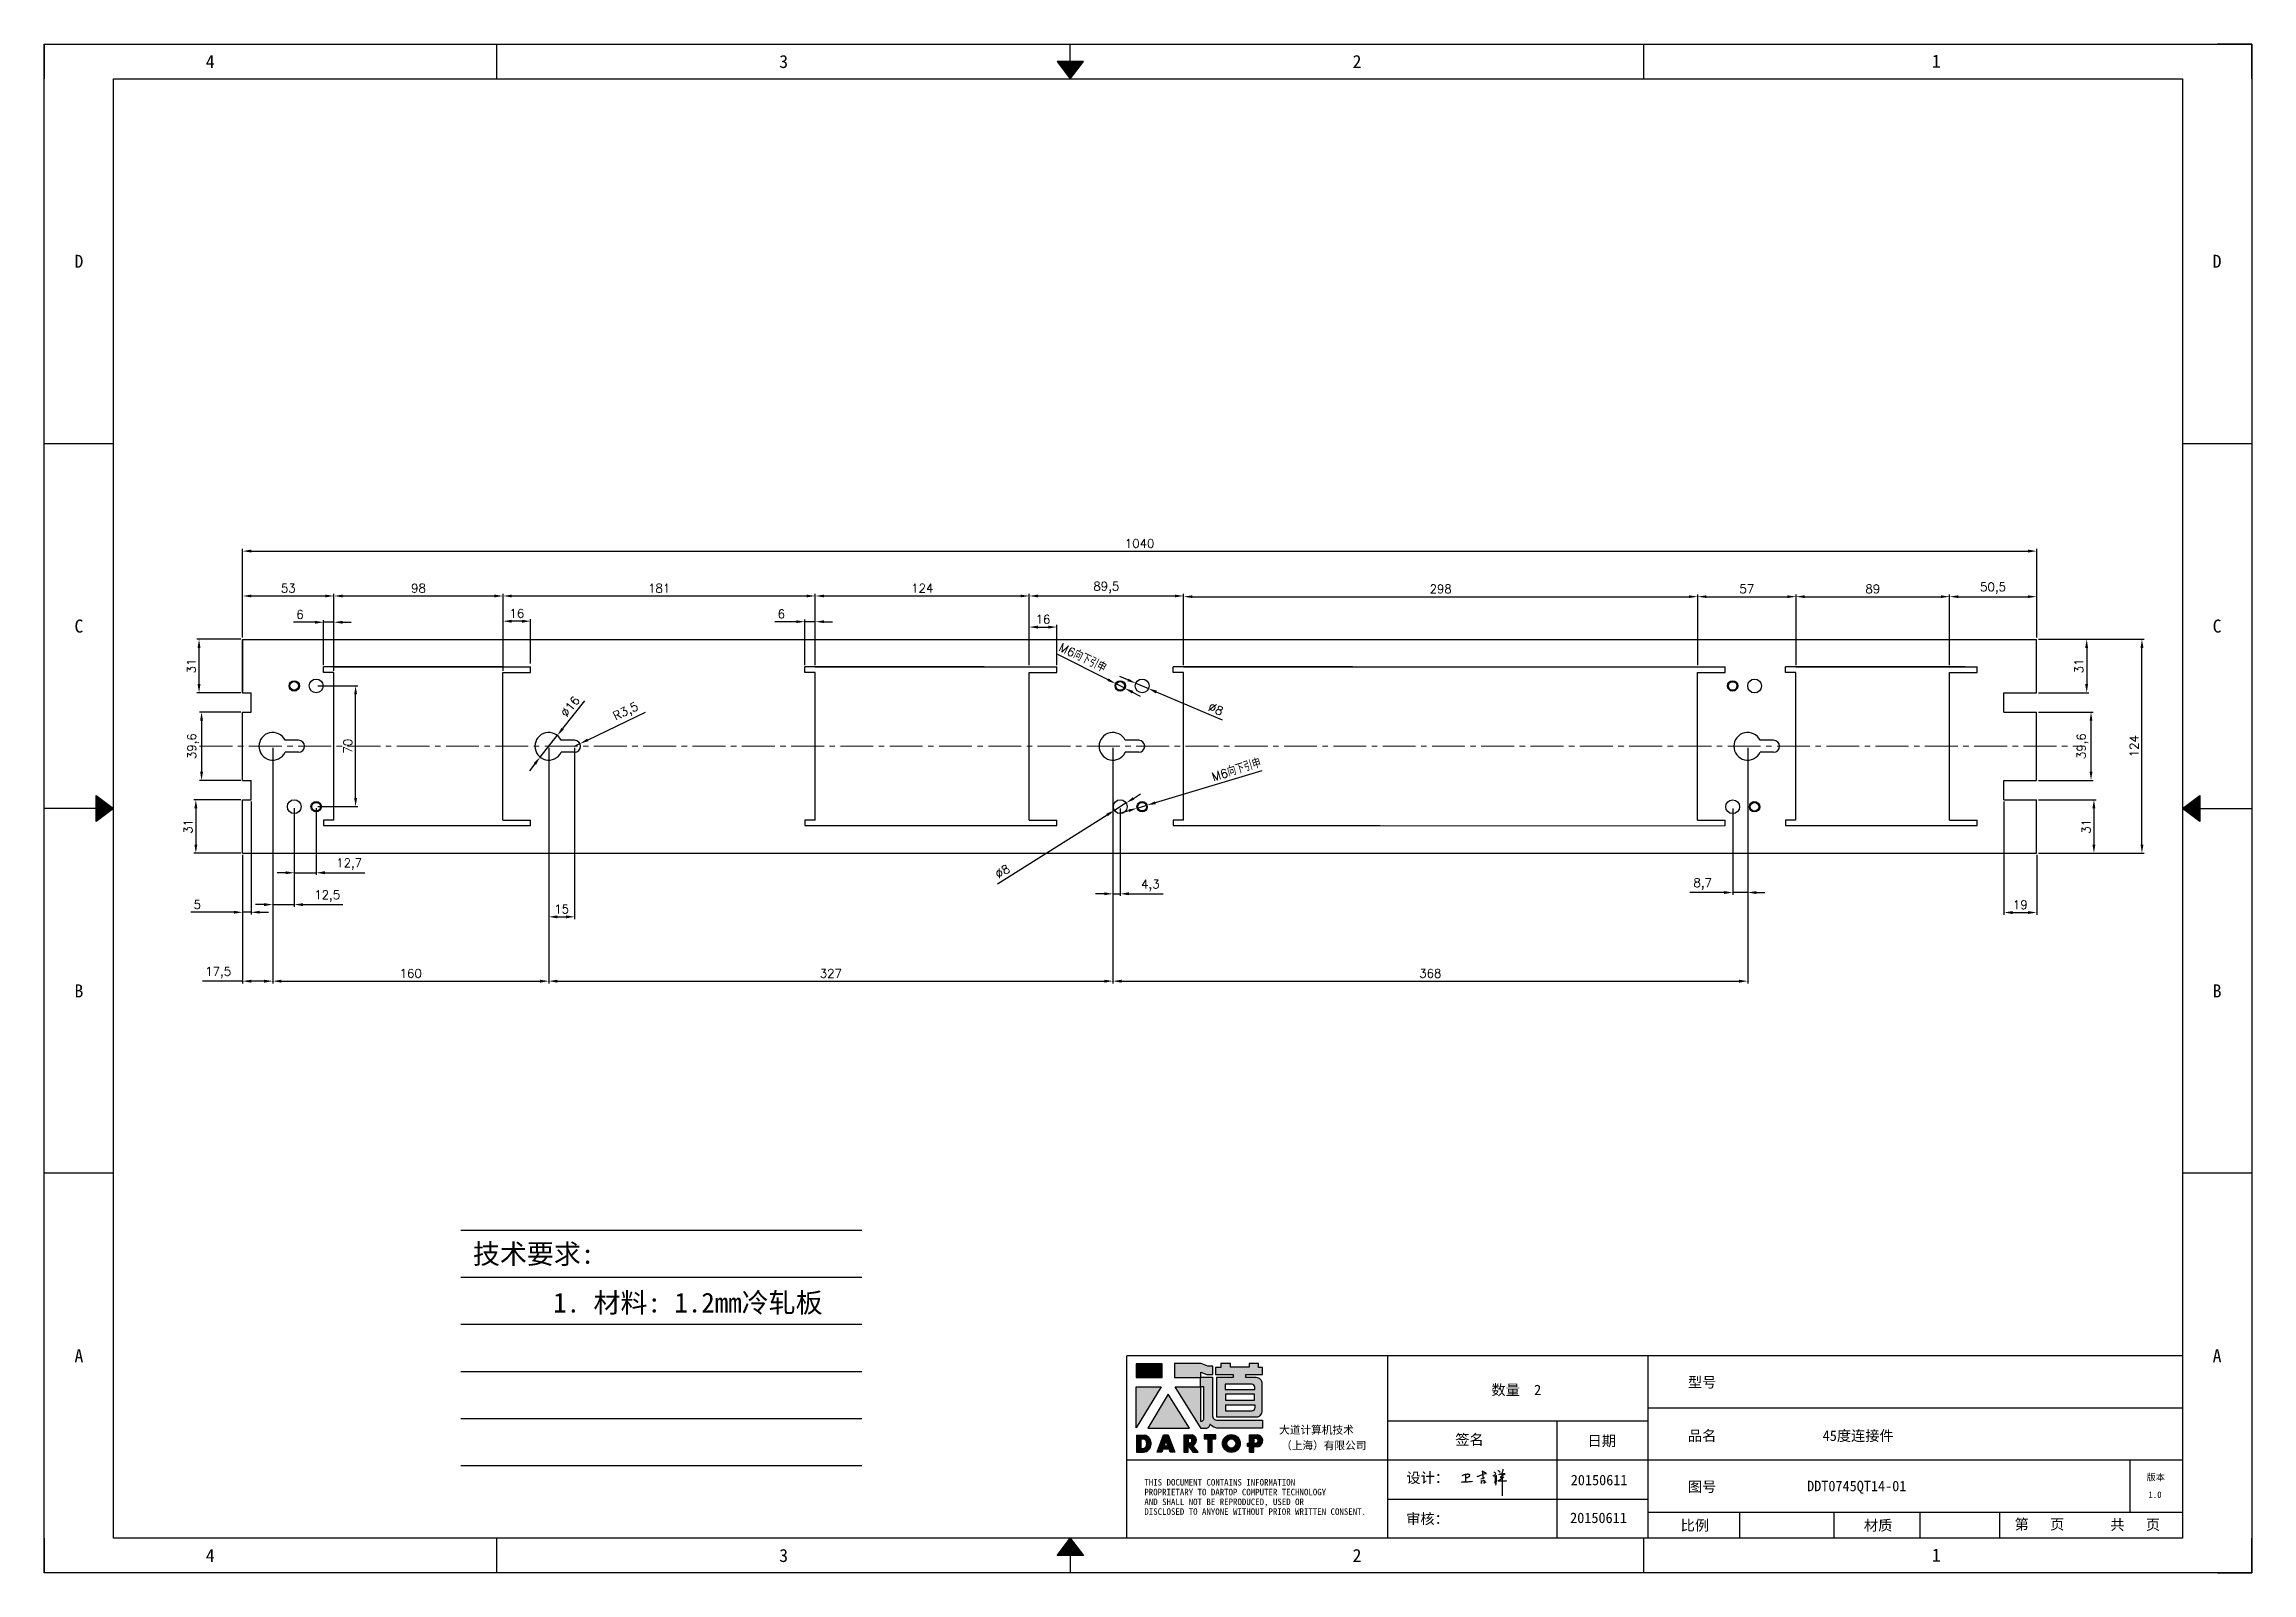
# Model space of a CAD drawing. Header units: millimetres. Extents: x -32103 to 8419, y 14505 to 33139.
# Drawn here: x -606 to 673, y 14537 to 15423 of the extents above; entities that cross this region are included whole.
import ezdxf
from ezdxf.enums import TextEntityAlignment as Align

# ---------------------------------------------------------------- set-up
doc = ezdxf.new("R2010")
doc.units = ezdxf.units.MM
doc.linetypes.add('CENTER2', pattern=[28.575, 19.05, -3.175, 3.175, -3.175])
doc.linetypes.add('DOT', pattern=[0.25, 0, -0.25])
doc.layers.add('4', color=7, linetype='Continuous')
doc.layers.add('print', color=30, linetype='Continuous')
doc.layers.add('cen', color=1, linetype='CENTER2', lineweight=9)
doc.layers.add('dim', color=2, linetype='Continuous', lineweight=9)
doc.styles.add('Dartop', font='SIMFANG.TTF')
doc.styles.add('HZ', font='SimSun.ttf')
doc.styles.add('hzHT', font='SIMHEI.TTF')
doc.styles.get("Standard").update_dxf_attribs({"font": 'txt', "bigfont": 'gbcbig.shx'})
doc.dimstyles.new('small', dxfattribs={"dimtxt": 5, "dimasz": 5, "dimexe": 1.25, "dimexo": 1, "dimgap": 2, "dimtad": 1, "dimtxsty": 'Standard', "dimcen": 2.5, "dimadec": 0, "dimazin": 0, "dimtfac": 1, "dimtmove": 0, "dimatfit": 3, "dimfxl": 1, "dimarcsym": 0})

msp = doc.modelspace()

# ---------------------------------------------------------------- texts
at = {"color": 0}
for s, height, style, p in [('4', 7.554, 'Dartop', (-510.036, 15413.182)), ('3', 7.554, 'Dartop', (-177.66, 15413.182)), ('2', 7.554, 'Dartop', (154.716, 15413.182)), ('1', 7.554, 'Dartop', (490.536, 15413.422)), ('D', 7.554, 'Dartop', (-586.161, 15297.354)), ('D', 7.554, 'Dartop', (653.281, 15297.354)), ('C', 7.554, 'Dartop', (-586.161, 15085.842)), ('C', 7.554, 'Dartop', (653.281, 15085.842)), ('B', 7.554, 'Dartop', (-586.161, 14874.33)), ('B', 7.554, 'Dartop', (653.281, 14874.33)), ('A', 7.554, 'Dartop', (-586.161, 14662.817)), ('A', 7.554, 'Dartop', (653.281, 14662.817)), ('数量  2', 6.0432, 'hzHT', (247.07, 14643.008)), ('型号', 6.0432, 'hzHT', (354.776, 14647.446)), ('签名', 6.0432, 'hzHT', (219.924, 14614.208)), ('日期', 6.0432, 'hzHT', (296.605, 14613.465)), ('品名', 6.0432, 'hzHT', (354.776, 14616.422)), ('45度连接件', 6.0432, 'hzHT', (445.238, 14616.422)), ('20150611', 6.0432, 'hzHT', (295.054, 14590.745)), ('图号', 6.0432, 'hzHT', (354.776, 14586.884)), ('DDT0745QT14-01', 6.04321, 'hzHT', (444.393, 14587.278)), ('版本', 3.777, 'hzHT', (617.738, 14592.358)), ('1.0', 3.777, 'Dartop', (617.284, 14582.264)), ('20150611', 6.0432, 'hzHT', (294.694, 14568.817)), ('比例', 6.0432, 'hzHT', (350.562, 14564.458)), ('材质', 6.0432, 'hzHT', (456.812, 14564.458)), ('第   页', 6.0432, 'hzHT', (550.296, 14565.085)), ('共   页', 6.0432, 'hzHT', (605.808, 14564.865)), ('4', 7.554, 'Dartop', (-510.036, 14546.989)), ('3', 7.554, 'Dartop', (-177.66, 14546.989)), ('2', 7.554, 'Dartop', (154.716, 14546.989)), ('1', 7.554, 'Dartop', (490.536, 14547.229))]:
    msp.add_text(s, height=height, dxfattribs=dict(at, style=style)).set_placement(p, align=Align.MIDDLE_CENTER)
at = {"style": 'HZ'}
for s, p in [('技术要求:', (-322.582, 14721.839)), ('     1. 材料: 1.2mm冷轧板', (-252.648, 14693.596))]:
    msp.add_text(s, height=11.466, dxfattribs=at).set_placement(p, align=Align.MIDDLE_CENTER)
at = {"color": 0, "style": 'hzHT'}
for s, height, p in [('THIS DOCUMENT CONTAINS INFORMATION', 3.777, (31.459, 14587.542)), ('设计：', 6.0432, (183.315, 14589.03)), ('AND SHALL NOT BE REPRODUCED, USED OR', 3.777, (31.459, 14576.211)), ('PROPRIETARY TO DARTOP COMPUTER TECHNOLOGY', 3.777, (31.459, 14581.877)), ('DISCLOSED TO ANYONE WITHOUT PRIOR WRITTEN CONSENT.', 3.777, (31.459, 14570.546)), ('审核：', 6.0432, (183.225, 14565.233))]:
    msp.add_text(s, height=height, dxfattribs=at).set_placement(p)
at = {"layer": '4', "color": 0, "style": 'hzHT'}
for s, p in [('大道计算机技术', (109.578, 14617.542)), ('（上海）有限公司', (110.719, 14608.509))]:
    msp.add_text(s, height=4.5324, dxfattribs=at).set_placement(p)

# ---------------------------------------------------------------- blocks, each defined once
blk = doc.blocks.new('*U5')
at = {"color": 254, "linetype": 'Continuous', "extrusion": (0, 0, -1)}
for points in [[(-17, 0.333), (-16.812, 0.25), (-17, 0.5)], [(-17, 0.333), (-17.188, 0.25), (-16.812, 0.25)], [(-17, 0.333), (-17, 0.5), (-17.188, 0.25)]]:
    blk.add_solid(points, dxfattribs=at)
blk = doc.blocks.new('*U4')
at = {"color": 254, "linetype": 'Continuous', "extrusion": (0, 0, -1)}
for points in [[(-33.167, 11), (-33, 11), (-33.25, 11.188)], [(-33.167, 11), (-33.25, 11.188), (-33.25, 10.812)], [(-33.167, 11), (-33.25, 10.812), (-33, 11)]]:
    blk.add_solid(points, dxfattribs=at)
blk = doc.blocks.new('*U6')
at = {"color": 254, "linetype": 'Continuous'}
for points in [[(17, 21.667), (17.188, 21.75), (16.812, 21.75)], [(17, 21.667), (16.812, 21.75), (17, 21.5)], [(17, 21.667), (17, 21.5), (17.188, 21.75)]]:
    blk.add_solid(points, dxfattribs=at)
blk = doc.blocks.new('*U3')
at = {"color": 254, "linetype": 'Continuous', "extrusion": (0, 0, -1)}
for points in [[(-0.833, 11), (-0.75, 10.812), (-0.75, 11.188)], [(-0.833, 11), (-0.75, 11.188), (-1, 11)], [(-0.833, 11), (-1, 11), (-0.75, 10.812)]]:
    blk.add_solid(points, dxfattribs=at)
blk = doc.blocks.new('dadao')
for p, q in [((48, 19.2), (44.9, 10.4)), ((44.9, 10.4), (51.2, 10.4)), ((51.2, 10.4), (48, 19.2))]:
    blk.add_line(p, q)
for points in [[(41.8, 121.6), (41.8, 143.7), (-0.4, 143.7), (-0.4, 121.6), (41.8, 121.6)], [(104.8, 122), (104.8, 130.3), (114.1, 126.3), (124.2, 126.3), (124.2, 139.6), (115.9, 139.6), (105.1, 143.9), (61.5, 143.9)], [(61.7, 144), (61.7, 121.3), (103.9, 121.3)], [(113.4, 38.7), (105.1, 38.7), (63, 106.5), (103.9, 106.5), (103.9, 120.9), (103.9, 121.3)], [(109.7, 53.6), (109.7, 106.2), (104.3, 106.2), (104.3, 50.4), (106.6, 50.4)], [(144.6, 94.4), (144.6, 84.8), (192, 84.8), (192, 94.1), (144.9, 94.1)], [(120.2, 45), (119.5, 45), (119.5, 44.6)], [(0, 28), (0, 0), (11.8, 0)], [(0.1, 28), (14, 28)], [(7.1, 21.8), (7.1, 6.1), (12, 6.1)], [(7.1, 21.8), (11.4, 21.8)], [(76.8, 28.2), (76.8, 0), (84.1, 0), (84.1, 11.1), (91.6, -0.1), (100.3, -0.1), (91.7, 11.1)], [(76.8, 28.2), (90.6, 28.2)], [(84, 22.7), (84, 15.3), (87.2, 15.3)], [(84, 22.7), (87.3, 22.7)], [(183.7, 0), (183.7, 9.6), (180.6, 9.6), (180.6, 14.9), (183.8, 14.9), (183.8, 28.1), (196.1, 28.1), (196.5, 28.1)], [(183.7, 0), (190.9, 0), (190.9, 9.6), (198.8, 9.6)], [(194.9, 22.3), (190.8, 22.3), (190.8, 15), (194.4, 15)]]:
    blk.add_lwpolyline(points)
blk.add_lwpolyline([(137.1, 144.2), (137.1, 137.9), (128.3, 137.9), (128.3, 126.5), (157.3, 126.5), (157.3, 121.5), (130.3, 121.5), (130.3, 57.5), (194.4, 57.5, 0.414214), (204.4, 67.5), (204.4, 111.3, 0.414214), (194.4, 121.3), (177.5, 121.3), (177.5, 126.3), (204.7, 126.3), (204.7, 137.7), (198.2, 137.7), (198.2, 143.9), (183.3, 143.9), (183.3, 138), (153, 138), (153, 144.2), (137.1, 144.2)], format="xyb", close=True)
for points in [[(104.8, 122), (123.4, 122), (123.4, 60, 0.414214), (131.4, 52), (204.8, 52), (204.8, 39.1), (131.7, 39.1)], [(144.3, 110.8), (144.3, 101.8), (192.3, 101.8), (192.3, 105.5, 0.414214), (187.3, 110.5), (144.3, 110.5)], [(144.6, 77), (144.6, 67.5), (187.6, 67.5, 0.414214), (192.6, 72.5), (192.6, 76.4), (144.6, 76.4)]]:
    blk.add_lwpolyline(points, format="xyb")
for points in [[(-0.3, 106.2), (40.4, 106.2), (-0.3, 39.7), (-0.3, 106.2)], [(51.7, 94.1), (18.4, 39.3), (86.2, 39.3)], [(43.8, 28.2), (51.8, 28.2), (62.6, -0.1), (55, -0.1), (53.2, 5), (42.9, 5), (41.1, 0), (33.6, 0)], [(110, 28.1), (110, 21.9), (116, 21.9), (116, -0.1), (123.2, -0.1), (123.2, 22), (129.2, 22), (129.2, 28.1), (110, 28.1)]]:
    blk.add_lwpolyline(points, close=True)
for radius in [14.5, 7.44]:
    blk.add_circle((154.2, 14.2), radius)
for centre, radius, start, end in [((99.2, 60.7), 12.6, 305.6399, 325.969), ((111.6, 46.7), 8.19, 282.9811, 347.6627), ((136, 61.7), 22.9, 226.7358, 259.3209), ((8.5, 13.9), 8.49, 294.2143, 69.7177), ((9.6, 14.2), 14.4, 278.6604, 72.3203), ((86.4, 19), 3.8, 282.527, 76.7196), ((88.6, 19.4), 8.95, 290.6073, 77.2124), ((193.7, 18.7), 3.8, 280.9891, 72.5513), ((195.7, 18.6), 9.51, 288.8959, 85.2442)]:
    blk.add_arc(centre, radius, start, end)
blk = doc.blocks.new('h')
for p, q in [((20768.1, -2360.9), (20773, -2359.1)), ((20769.5, -2366.9), (20769.8, -2370.6)), ((20769.8, -2370.6), (20770.9, -2378)), ((20770.9, -2378), (20771.5, -2370.6)), ((20772.4, -2369.3), (20774.9, -2367.8)), ((20773, -2359.1), (20784.1, -2355.2)), ((20773.3, -2331.8), (20775.3, -2338.7)), ((20789.1, -2340.9), (20773.5, -2331.9)), ((20775.3, -2338.7), (20775.6, -2351.2)), ((20775.6, -2351.2), (20775.5, -2357.3)), ((20782.2, -2369.2), (20780, -2377.1)), ((20780, -2377.1), (20788.3, -2371.3)), ((20780.1, -2366.4), (20780.8, -2366.4)), ((20781.9, -2367.4), (20782.2, -2369.2)), ((20845.7, -2343.5), (20848.4, -2353)), ((20848.9, -2370.3), (20847.9, -2424)), ((20848.4, -2353), (20848.9, -2370.3))]:
    blk.add_line(p, q)
for points in [[(20696.6, -2372.4, 0.002073), (20710.6, -2371.9, 0.016137), (20719.6, -2371.3, 0.008314), (20736.9, -2369.3)], [(20699.1, -2348.2, -0.029745), (20704.6, -2345.4, -0.046842), (20708.4, -2344.2, -0.00919), (20714.3, -2343, -0.018517), (20717.2, -2342.5, -0.037841), (20720.3, -2342.4, -0.039541), (20723.2, -2342.8, -0.149785), (20726, -2344.3, -0.204935), (20726.9, -2346.6, -0.074872), (20726.5, -2348.3, -0.061615), (20725.6, -2350.3, -0.034204), (20723.8, -2352.6, -0.045776), (20722.3, -2354.1, -0.054985), (20720.4, -2355.3, -0.036348), (20717.3, -2356.5, -0.067752), (20715.7, -2356.8, -0.043553), (20713.2, -2356.7)], [(20755, -2351.9, -0.024077), (20759.9, -2350.1, -0.013147), (20768.7, -2346.5, -0.00522), (20775.4, -2344.1, -0.018517), (20777.3, -2343.4, -0.008274), (20786.3, -2341, -0.039541), (20788.3, -2340.8, -0.079216), (20789.4, -2341, -0.204935)], [(20813.5, -2350.1, 0.007348), (20815.9, -2348.7, 0.008421), (20818, -2347.3, 0.009459), (20819.7, -2346.2, -0.016325), (20820.7, -2345.5, -0.173771), (20821.8, -2345.3, -0.085159), (20823.9, -2346, -0.125883), (20826, -2347.9, -0.160659), (20826.6, -2350.1, -0.010447), (20826.5, -2352.3, -0.008247), (20826.2, -2355.1, -0.002698), (20825.3, -2374, 0.001562), (20823.9, -2383.7, 0.016137)], [(20816.8, -2335, -0.053561), (20819.6, -2336.1, -0.075272), (20821.3, -2337.3, -0.005295), (20822.5, -2338.5, -0.009337), (20823.1, -2339.1, -0.026146), (20823.7, -2339.8, -0.016644), (20824.5, -2340.9)], [(20832.1, -2329.2, -0.053561), (20834.9, -2330.3, -0.075272), (20836.7, -2331.5, -0.005295), (20837.8, -2332.6, -0.009337), (20838.5, -2333.3, -0.026146), (20839, -2334, -0.016644), (20839.8, -2335.1)], [(20836, -2343.7, -0.02797), (20842.1, -2342.6, -0.048868), (20845.6, -2342.2, -0.00919), (20851.1, -2341.4, -0.018517), (20853.9, -2341.1, -0.037841), (20856.7, -2341.2, -0.039541), (20859.4, -2341.6, -0.018282), (20840.6, -2354.7, -0.000937)], [(20847.6, -2340.2, 0.021784), (20849.6, -2335.9, 0.028296), (20850.8, -2332.4, 0.008136), (20851.9, -2328.2, 0.028913), (20852.2, -2327, 0.08193), (20852.1, -2325.9, 0.075058), (20851.7, -2324.7, 0.275043)]]:
    blk.add_lwpolyline(points, format="xyb")
for points in [[(20711.3, -2343.5), (20711.3, -2343.5), (20711.5, -2355.8), (20710.7, -2368), (20710.6, -2371.9)], [(20821.5, -2350.6), (20822.4, -2359.2), (20822.2, -2364.9), (20821.7, -2369), (20821.3, -2376.3), (20823.6, -2368.5), (20827.2, -2366.3), (20829.5, -2366.3)], [(20840.6, -2354.7), (20850, -2354.7), (20855, -2354.3), (20845.9, -2361.1), (20840.5, -2364), (20833, -2367.5), (20863.2, -2367.4), (20865.9, -2367.3)]]:
    blk.add_lwpolyline(points)
for centre, radius, start, end in [((20773.7, -2371.2), 2.3, 121.9907, 163.60158), ((20787.5, -2406), 40.3, 100.61827, 108.24823), ((20780.8, -2367.6), 1.15, 9.4675, 90)]:
    blk.add_arc(centre, radius, start, end)
blk = doc.blocks.new('*D12')
at = {"layer": 'Defpoints', "color": 0}
for p in [(548.7, 15129.3), (-491.3, 15078.2), (548.7, 15078.2)]:
    blk.add_point(p, dxfattribs=at)
at = {"layer": 'dim', "color": 0, "lineweight": -2}
for p, q in [((-491.3, 15079.2), (-491.3, 15130.6)), ((-486.3, 15129.3), (543.7, 15129.3)), ((548.7, 15079.2), (548.7, 15130.6))]:
    blk.add_line(p, q, dxfattribs=at)
at = {"layer": 'dim', "color": 0}
for points in [[(-486.3, 15130.2), (-486.3, 15128.5), (-491.3, 15129.3)], [(543.7, 15130.2), (543.7, 15128.5), (548.7, 15129.3)]]:
    blk.add_solid(points, dxfattribs=at)
at = {"layer": 'dim', "color": 0, "insert": (28.7, 15133.8), "char_height": 5, "attachment_point": 5}
blk.add_mtext('1040', dxfattribs=at)
blk = doc.blocks.new('*D13')
at = {"layer": 'Defpoints', "color": 0}
for p in [(548.7, 15078.2), (609.7, 15078.2), (548.7, 14954.2)]:
    blk.add_point(p, dxfattribs=at)
at = {"layer": 'dim', "color": 0, "lineweight": -2}
for p, q in [((549.7, 15078.2), (611, 15078.2)), ((609.7, 14959.2), (609.7, 15073.2)), ((549.7, 14954.2), (611, 14954.2))]:
    blk.add_line(p, q, dxfattribs=at)
at = {"layer": 'dim', "color": 0}
for points in [[(608.9, 15073.2), (610.6, 15073.2), (609.7, 15078.2)], [(608.9, 14959.2), (610.6, 14959.2), (609.7, 14954.2)]]:
    blk.add_solid(points, dxfattribs=at)
at = {"layer": 'dim', "color": 0, "insert": (605.2, 15016.2), "char_height": 5, "attachment_point": 5, "rotation": 90}
blk.add_mtext('124', dxfattribs=at)
blk = doc.blocks.new('*D14')
at = {"layer": 'Defpoints', "color": 0}
for p in [(548.7, 15078.2), (548.7, 15047.2), (577.7, 15047.2)]:
    blk.add_point(p, dxfattribs=at)
at = {"layer": 'dim', "color": 0, "lineweight": -2}
for p, q in [((549.7, 15078.2), (578.9, 15078.2)), ((577.7, 15073.2), (577.7, 15052.2)), ((549.7, 15047.2), (578.9, 15047.2))]:
    blk.add_line(p, q, dxfattribs=at)
at = {"layer": 'dim', "color": 0}
for points in [[(576.8, 15073.2), (578.5, 15073.2), (577.7, 15078.2)], [(576.8, 15052.2), (578.5, 15052.2), (577.7, 15047.2)]]:
    blk.add_solid(points, dxfattribs=at)
at = {"layer": 'dim', "color": 0, "insert": (573.2, 15062.7), "char_height": 5, "attachment_point": 5, "rotation": 90}
blk.add_mtext('31', dxfattribs=at)
blk = doc.blocks.new('*D15')
at = {"layer": 'Defpoints', "color": 0}
for p in [(548.7, 14985.2), (548.7, 14954.2), (581.9, 14954.2)]:
    blk.add_point(p, dxfattribs=at)
at = {"layer": 'dim', "color": 0, "lineweight": -2}
for p, q in [((549.7, 14985.2), (583.1, 14985.2)), ((581.9, 14980.2), (581.9, 14959.2)), ((549.7, 14954.2), (583.1, 14954.2))]:
    blk.add_line(p, q, dxfattribs=at)
at = {"layer": 'dim', "color": 0}
for points in [[(581, 14980.2), (582.7, 14980.2), (581.9, 14985.2)], [(581, 14959.2), (582.7, 14959.2), (581.9, 14954.2)]]:
    blk.add_solid(points, dxfattribs=at)
at = {"layer": 'dim', "color": 0, "insert": (577.4, 14969.7), "char_height": 5, "attachment_point": 5, "rotation": 90}
blk.add_mtext('31', dxfattribs=at)
blk = doc.blocks.new('*D16')
at = {"layer": 'Defpoints', "color": 0}
for p in [(548.7, 15036), (580.2, 15036), (548.7, 14996.4)]:
    blk.add_point(p, dxfattribs=at)
at = {"layer": 'dim', "color": 0, "lineweight": -2}
for p, q in [((549.7, 15036), (581.5, 15036)), ((580.2, 15001.4), (580.2, 15031)), ((549.7, 14996.4), (581.5, 14996.4))]:
    blk.add_line(p, q, dxfattribs=at)
at = {"layer": 'dim', "color": 0}
for points in [[(579.4, 15031), (581, 15031), (580.2, 15036)], [(579.4, 15001.4), (581, 15001.4), (580.2, 14996.4)]]:
    blk.add_solid(points, dxfattribs=at)
at = {"layer": 'dim', "color": 0, "insert": (575.3, 15016.2), "char_height": 5, "attachment_point": 5, "rotation": 90}
blk.add_mtext('39,6', dxfattribs=at)
blk = doc.blocks.new('*D17')
at = {"layer": 'Defpoints', "color": 0}
for p in [(-516.5, 15078.2), (-491.3, 15078.2), (-491.3, 15047.2)]:
    blk.add_point(p, dxfattribs=at)
at = {"layer": 'dim', "color": 0, "lineweight": -2}
for p, q in [((-492.3, 15078.2), (-517.8, 15078.2)), ((-516.5, 15052.2), (-516.5, 15073.2)), ((-492.3, 15047.2), (-517.8, 15047.2))]:
    blk.add_line(p, q, dxfattribs=at)
at = {"layer": 'dim', "color": 0}
for points in [[(-517.4, 15073.2), (-515.7, 15073.2), (-516.5, 15078.2)], [(-517.4, 15052.2), (-515.7, 15052.2), (-516.5, 15047.2)]]:
    blk.add_solid(points, dxfattribs=at)
at = {"layer": 'dim', "color": 0, "insert": (-521, 15062.7), "char_height": 5, "attachment_point": 5, "rotation": 90}
blk.add_mtext('31', dxfattribs=at)
blk = doc.blocks.new('*D18')
at = {"layer": 'Defpoints', "color": 0}
for p in [(-491.3, 15036), (-515.1, 14996.4), (-491.3, 14996.4)]:
    blk.add_point(p, dxfattribs=at)
at = {"layer": 'dim', "color": 0, "lineweight": -2}
for p, q in [((-492.3, 15036), (-516.3, 15036)), ((-515.1, 15031), (-515.1, 15001.4)), ((-492.3, 14996.4), (-516.3, 14996.4))]:
    blk.add_line(p, q, dxfattribs=at)
at = {"layer": 'dim', "color": 0}
for points in [[(-515.9, 15031), (-514.2, 15031), (-515.1, 15036)], [(-515.9, 15001.4), (-514.2, 15001.4), (-515.1, 14996.4)]]:
    blk.add_solid(points, dxfattribs=at)
at = {"layer": 'dim', "color": 0, "insert": (-520, 15016.2), "char_height": 5, "attachment_point": 5, "rotation": 90}
blk.add_mtext('39,6', dxfattribs=at)
blk = doc.blocks.new('*D19')
at = {"layer": 'Defpoints', "color": 0}
for p in [(-491.3, 14985.2), (-518.4, 14954.2), (-491.3, 14954.2)]:
    blk.add_point(p, dxfattribs=at)
at = {"layer": 'dim', "color": 0, "lineweight": -2}
for p, q in [((-492.3, 14985.2), (-519.6, 14985.2)), ((-518.4, 14980.2), (-518.4, 14959.2)), ((-492.3, 14954.2), (-519.6, 14954.2))]:
    blk.add_line(p, q, dxfattribs=at)
at = {"layer": 'dim', "color": 0}
for points in [[(-519.2, 14980.2), (-517.5, 14980.2), (-518.4, 14985.2)], [(-519.2, 14959.2), (-517.5, 14959.2), (-518.4, 14954.2)]]:
    blk.add_solid(points, dxfattribs=at)
at = {"layer": 'dim', "color": 0, "insert": (-522.9, 14969.7), "char_height": 5, "attachment_point": 5, "rotation": 90}
blk.add_mtext('31', dxfattribs=at)
blk = doc.blocks.new('*D20')
at = {"layer": 'Defpoints', "color": 0}
for p in [(-486.3, 14985.2), (-491.3, 14954.2), (-486.3, 14919.9)]:
    blk.add_point(p, dxfattribs=at)
at = {"layer": 'dim', "color": 0, "lineweight": -2}
for p, q in [((-486.3, 14984.2), (-486.3, 14918.7)), ((-491.3, 14953.2), (-491.3, 14918.7)), ((-496.3, 14919.9), (-521.2, 14919.9)), ((-486.3, 14919.9), (-491.3, 14919.9)), ((-481.3, 14919.9), (-476.3, 14919.9))]:
    blk.add_line(p, q, dxfattribs=at)
at = {"layer": 'dim', "color": 0}
for points in [[(-496.3, 14920.8), (-496.3, 14919.1), (-491.3, 14919.9)], [(-481.3, 14920.8), (-481.3, 14919.1), (-486.3, 14919.9)]]:
    blk.add_solid(points, dxfattribs=at)
at = {"layer": 'dim', "color": 0, "insert": (-517.5, 14924.4), "char_height": 5, "attachment_point": 5}
blk.add_mtext('5', dxfattribs=at)
blk = doc.blocks.new('*D21')
at = {"layer": 'Defpoints', "color": 0}
for p in [(529.7, 14985.2), (548.7, 14954.2), (548.7, 14919.8)]:
    blk.add_point(p, dxfattribs=at)
at = {"layer": 'dim', "color": 0, "lineweight": -2}
for p, q in [((529.7, 14984.2), (529.7, 14918.5)), ((548.7, 14953.2), (548.7, 14918.5)), ((534.7, 14919.8), (543.7, 14919.8))]:
    blk.add_line(p, q, dxfattribs=at)
at = {"layer": 'dim', "color": 0}
for points in [[(534.7, 14920.6), (534.7, 14918.9), (529.7, 14919.8)], [(543.7, 14920.6), (543.7, 14918.9), (548.7, 14919.8)]]:
    blk.add_solid(points, dxfattribs=at)
at = {"layer": 'dim', "color": 0, "insert": (539.2, 14924.3), "char_height": 5, "attachment_point": 5}
blk.add_mtext('19', dxfattribs=at)
blk = doc.blocks.new('*D22')
at = {"layer": 'Defpoints', "color": 0}
for p in [(-438.3, 15103.3), (-491.3, 15078.2), (-438.3, 15059)]:
    blk.add_point(p, dxfattribs=at)
at = {"layer": 'dim', "color": 0, "lineweight": -2}
for p, q in [((-491.3, 15079.2), (-491.3, 15104.6)), ((-486.3, 15103.3), (-443.3, 15103.3)), ((-438.3, 15060), (-438.3, 15104.6))]:
    blk.add_line(p, q, dxfattribs=at)
at = {"layer": 'dim', "color": 0}
for points in [[(-486.3, 15104.1), (-486.3, 15102.5), (-491.3, 15103.3)], [(-443.3, 15104.1), (-443.3, 15102.5), (-438.3, 15103.3)]]:
    blk.add_solid(points, dxfattribs=at)
at = {"layer": 'dim', "color": 0, "insert": (-464.8, 15107.8), "char_height": 5, "attachment_point": 5}
blk.add_mtext('53', dxfattribs=at)
blk = doc.blocks.new('*D23')
at = {"layer": 'Defpoints', "color": 0}
for p in [(-340.3, 15103.3), (-340.3, 15063.2), (-438.3, 15062.2)]:
    blk.add_point(p, dxfattribs=at)
at = {"layer": 'dim', "color": 0, "lineweight": -2}
for p, q in [((-438.3, 15063.2), (-438.3, 15104.6)), ((-433.3, 15103.3), (-345.3, 15103.3)), ((-340.3, 15064.2), (-340.3, 15104.6))]:
    blk.add_line(p, q, dxfattribs=at)
at = {"layer": 'dim', "color": 0}
for points in [[(-433.3, 15104.1), (-433.3, 15102.5), (-438.3, 15103.3)], [(-345.3, 15104.1), (-345.3, 15102.5), (-340.3, 15103.3)]]:
    blk.add_solid(points, dxfattribs=at)
at = {"layer": 'dim', "color": 0, "insert": (-389.3, 15107.8), "char_height": 5, "attachment_point": 5}
blk.add_mtext('98', dxfattribs=at)
blk = doc.blocks.new('*D24')
at = {"layer": 'Defpoints', "color": 0}
for p in [(-159.3, 15103.3), (-340.3, 15062.2), (-159.3, 15062.2)]:
    blk.add_point(p, dxfattribs=at)
at = {"layer": 'dim', "color": 0, "lineweight": -2}
for p, q in [((-340.3, 15063.2), (-340.3, 15104.6)), ((-335.3, 15103.3), (-164.3, 15103.3)), ((-159.3, 15063.2), (-159.3, 15104.6))]:
    blk.add_line(p, q, dxfattribs=at)
at = {"layer": 'dim', "color": 0}
for points in [[(-335.3, 15104.1), (-335.3, 15102.5), (-340.3, 15103.3)], [(-164.3, 15104.1), (-164.3, 15102.5), (-159.3, 15103.3)]]:
    blk.add_solid(points, dxfattribs=at)
at = {"layer": 'dim', "color": 0, "insert": (-249.8, 15107.8), "char_height": 5, "attachment_point": 5}
blk.add_mtext('181', dxfattribs=at)
blk = doc.blocks.new('*D25')
at = {"layer": 'Defpoints', "color": 0}
for p in [(-35.3, 15103.3), (-159.3, 15062.2), (-35.3, 15062.2)]:
    blk.add_point(p, dxfattribs=at)
at = {"layer": 'dim', "color": 0, "lineweight": -2}
for p, q in [((-159.3, 15063.2), (-159.3, 15104.6)), ((-154.3, 15103.3), (-40.3, 15103.3)), ((-35.3, 15063.2), (-35.3, 15104.6))]:
    blk.add_line(p, q, dxfattribs=at)
at = {"layer": 'dim', "color": 0}
for points in [[(-154.3, 15104.1), (-154.3, 15102.5), (-159.3, 15103.3)], [(-40.3, 15104.1), (-40.3, 15102.5), (-35.3, 15103.3)]]:
    blk.add_solid(points, dxfattribs=at)
at = {"layer": 'dim', "color": 0, "insert": (-97.3, 15107.8), "char_height": 5, "attachment_point": 5}
blk.add_mtext('124', dxfattribs=at)
blk = doc.blocks.new('*D26')
at = {"layer": 'Defpoints', "color": 0}
for p in [(54.2, 15103.3), (-35.3, 15062.2), (54.2, 15062.2)]:
    blk.add_point(p, dxfattribs=at)
at = {"layer": 'dim', "color": 0, "lineweight": -2}
for p, q in [((-35.3, 15063.2), (-35.3, 15104.6)), ((-30.3, 15103.3), (49.2, 15103.3)), ((54.2, 15063.2), (54.2, 15104.6))]:
    blk.add_line(p, q, dxfattribs=at)
at = {"layer": 'dim', "color": 0}
for points in [[(-30.3, 15104.1), (-30.3, 15102.5), (-35.3, 15103.3)], [(49.2, 15104.1), (49.2, 15102.5), (54.2, 15103.3)]]:
    blk.add_solid(points, dxfattribs=at)
at = {"layer": 'dim', "color": 0, "insert": (9.4, 15108.2), "char_height": 5, "attachment_point": 5}
blk.add_mtext('89,5', dxfattribs=at)
blk = doc.blocks.new('*D27')
at = {"layer": 'Defpoints', "color": 0}
for p in [(352.2, 15102.9), (54.2, 15062.2), (352.2, 15062.2)]:
    blk.add_point(p, dxfattribs=at)
at = {"layer": 'dim', "color": 0, "lineweight": -2}
for p, q in [((54.2, 15063.2), (54.2, 15104.1)), ((59.2, 15102.9), (347.2, 15102.9)), ((352.2, 15063.2), (352.2, 15104.1))]:
    blk.add_line(p, q, dxfattribs=at)
at = {"layer": 'dim', "color": 0}
for points in [[(59.2, 15103.7), (59.2, 15102.1), (54.2, 15102.9)], [(347.2, 15103.7), (347.2, 15102.1), (352.2, 15102.9)]]:
    blk.add_solid(points, dxfattribs=at)
at = {"layer": 'dim', "color": 0, "insert": (203.2, 15107.4), "char_height": 5, "attachment_point": 5}
blk.add_mtext('298', dxfattribs=at)
blk = doc.blocks.new('*D28')
at = {"layer": 'Defpoints', "color": 0}
for p in [(409.2, 15102.9), (352.2, 15062.2), (409.2, 15062.2)]:
    blk.add_point(p, dxfattribs=at)
at = {"layer": 'dim', "color": 0, "lineweight": -2}
for p, q in [((352.2, 15063.2), (352.2, 15104.1)), ((357.2, 15102.9), (404.2, 15102.9)), ((409.2, 15063.2), (409.2, 15104.1))]:
    blk.add_line(p, q, dxfattribs=at)
at = {"layer": 'dim', "color": 0}
for points in [[(357.2, 15103.7), (357.2, 15102.1), (352.2, 15102.9)], [(404.2, 15103.7), (404.2, 15102.1), (409.2, 15102.9)]]:
    blk.add_solid(points, dxfattribs=at)
at = {"layer": 'dim', "color": 0, "insert": (380.7, 15107.4), "char_height": 5, "attachment_point": 5}
blk.add_mtext('57', dxfattribs=at)
blk = doc.blocks.new('*D29')
at = {"layer": 'Defpoints', "color": 0}
for p in [(498.2, 15102.9), (409.2, 15062.2), (498.2, 15062.2)]:
    blk.add_point(p, dxfattribs=at)
at = {"layer": 'dim', "color": 0, "lineweight": -2}
for p, q in [((409.2, 15063.2), (409.2, 15104.1)), ((414.2, 15102.9), (493.2, 15102.9)), ((498.2, 15063.2), (498.2, 15104.1))]:
    blk.add_line(p, q, dxfattribs=at)
at = {"layer": 'dim', "color": 0}
for points in [[(414.2, 15103.7), (414.2, 15102.1), (409.2, 15102.9)], [(493.2, 15103.7), (493.2, 15102.1), (498.2, 15102.9)]]:
    blk.add_solid(points, dxfattribs=at)
at = {"layer": 'dim', "color": 0, "insert": (453.7, 15107.4), "char_height": 5, "attachment_point": 5}
blk.add_mtext('89', dxfattribs=at)
blk = doc.blocks.new('*D30')
at = {"layer": 'Defpoints', "color": 0}
for p in [(548.7, 15102.9), (548.7, 15078.2), (498.2, 15062.2)]:
    blk.add_point(p, dxfattribs=at)
at = {"layer": 'dim', "color": 0, "lineweight": -2}
for p, q in [((498.2, 15063.2), (498.2, 15104.1)), ((503.2, 15102.9), (543.7, 15102.9)), ((548.7, 15079.2), (548.7, 15104.1))]:
    blk.add_line(p, q, dxfattribs=at)
at = {"layer": 'dim', "color": 0}
for points in [[(503.2, 15103.7), (503.2, 15102.1), (498.2, 15102.9)], [(543.7, 15103.7), (543.7, 15102.1), (548.7, 15102.9)]]:
    blk.add_solid(points, dxfattribs=at)
at = {"layer": 'dim', "color": 0, "insert": (523.4, 15107.8), "char_height": 5, "attachment_point": 5}
blk.add_mtext('50,5', dxfattribs=at)
blk = doc.blocks.new('*D31')
at = {"layer": 'Defpoints', "color": 0}
for p in [(-473.8, 15016.2), (-491.3, 14954.2), (-491.3, 14880)]:
    blk.add_point(p, dxfattribs=at)
at = {"layer": 'dim', "color": 0, "lineweight": -2}
for p, q in [((-473.8, 15015.2), (-473.8, 14878.7)), ((-491.3, 14953.2), (-491.3, 14878.7)), ((-491.3, 14880), (-514.5, 14880)), ((-478.8, 14880), (-486.3, 14880))]:
    blk.add_line(p, q, dxfattribs=at)
at = {"layer": 'dim', "color": 0}
for points in [[(-486.3, 14880.8), (-486.3, 14879.1), (-491.3, 14880)], [(-478.8, 14880.8), (-478.8, 14879.1), (-473.8, 14880)]]:
    blk.add_solid(points, dxfattribs=at)
at = {"layer": 'dim', "color": 0, "insert": (-505.4, 14884.9), "char_height": 5, "attachment_point": 5}
blk.add_mtext('17,5', dxfattribs=at)
blk = doc.blocks.new('*D32')
at = {"layer": 'Defpoints', "color": 0}
for p in [(-473.8, 15016.2), (-313.8, 15016.2), (-313.8, 14880)]:
    blk.add_point(p, dxfattribs=at)
at = {"layer": 'dim', "color": 0, "lineweight": -2}
for p, q in [((-473.8, 15015.2), (-473.8, 14878.7)), ((-313.8, 15015.2), (-313.8, 14878.7)), ((-468.8, 14880), (-318.8, 14880))]:
    blk.add_line(p, q, dxfattribs=at)
at = {"layer": 'dim', "color": 0}
for points in [[(-468.8, 14880.8), (-468.8, 14879.1), (-473.8, 14880)], [(-318.8, 14880.8), (-318.8, 14879.1), (-313.8, 14880)]]:
    blk.add_solid(points, dxfattribs=at)
at = {"layer": 'dim', "color": 0, "insert": (-393.8, 14884.5), "char_height": 5, "attachment_point": 5}
blk.add_mtext('160', dxfattribs=at)
blk = doc.blocks.new('*D33')
at = {"layer": 'Defpoints', "color": 0}
for p in [(-313.8, 15016.2), (13.2, 15016.2), (13.2, 14880)]:
    blk.add_point(p, dxfattribs=at)
at = {"layer": 'dim', "color": 0, "lineweight": -2}
for p, q in [((-313.8, 15015.2), (-313.8, 14878.7)), ((13.2, 15015.2), (13.2, 14878.7)), ((-308.8, 14880), (8.2, 14880))]:
    blk.add_line(p, q, dxfattribs=at)
at = {"layer": 'dim', "color": 0}
for points in [[(-308.8, 14880.8), (-308.8, 14879.1), (-313.8, 14880)], [(8.2, 14880.8), (8.2, 14879.1), (13.2, 14880)]]:
    blk.add_solid(points, dxfattribs=at)
at = {"layer": 'dim', "color": 0, "insert": (-150.3, 14884.5), "char_height": 5, "attachment_point": 5}
blk.add_mtext('327', dxfattribs=at)
blk = doc.blocks.new('*D34')
at = {"layer": 'Defpoints', "color": 0}
for p in [(13.2, 15015.2), (381.2, 15016.2), (381.2, 14880)]:
    blk.add_point(p, dxfattribs=at)
at = {"layer": 'dim', "color": 0, "lineweight": -2}
for p, q in [((13.2, 15014.2), (13.2, 14878.7)), ((381.2, 15015.2), (381.2, 14878.7)), ((18.2, 14880), (376.2, 14880))]:
    blk.add_line(p, q, dxfattribs=at)
at = {"layer": 'dim', "color": 0}
for points in [[(18.2, 14880.8), (18.2, 14879.1), (13.2, 14880)], [(376.2, 14880.8), (376.2, 14879.1), (381.2, 14880)]]:
    blk.add_solid(points, dxfattribs=at)
at = {"layer": 'dim', "color": 0, "insert": (197.2, 14884.5), "char_height": 5, "attachment_point": 5}
blk.add_mtext('368', dxfattribs=at)
blk = doc.blocks.new('*D35')
at = {"layer": 'Defpoints', "color": 0}
for p in [(-473.8, 15015.2), (-461.3, 14981.2), (-461.3, 14924.4)]:
    blk.add_point(p, dxfattribs=at)
at = {"layer": 'dim', "color": 0, "lineweight": -2}
for p, q in [((-473.8, 15014.2), (-473.8, 14923.1)), ((-461.3, 14980.2), (-461.3, 14923.1)), ((-478.8, 14924.4), (-483.8, 14924.4)), ((-473.8, 14924.4), (-461.3, 14924.4)), ((-456.3, 14924.4), (-433.2, 14924.4))]:
    blk.add_line(p, q, dxfattribs=at)
at = {"layer": 'dim', "color": 0}
for points in [[(-478.8, 14925.2), (-478.8, 14923.5), (-473.8, 14924.4)], [(-456.3, 14925.2), (-456.3, 14923.5), (-461.3, 14924.4)]]:
    blk.add_solid(points, dxfattribs=at)
at = {"layer": 'dim', "color": 0, "insert": (-442.2, 14929.3), "char_height": 5, "attachment_point": 5}
blk.add_mtext('12,5', dxfattribs=at)
blk = doc.blocks.new('*D36')
at = {"layer": 'Defpoints', "color": 0}
for p in [(-461.3, 14981.2), (-448.6, 14981.2), (-448.6, 14942.8)]:
    blk.add_point(p, dxfattribs=at)
at = {"layer": 'dim', "color": 0, "lineweight": -2}
for p, q in [((-461.3, 14980.2), (-461.3, 14941.6)), ((-448.6, 14980.2), (-448.6, 14941.6)), ((-466.3, 14942.8), (-471.3, 14942.8)), ((-461.3, 14942.8), (-448.6, 14942.8)), ((-443.6, 14942.8), (-420.5, 14942.8))]:
    blk.add_line(p, q, dxfattribs=at)
at = {"layer": 'dim', "color": 0}
for points in [[(-466.3, 14943.7), (-466.3, 14942), (-461.3, 14942.8)], [(-443.6, 14943.7), (-443.6, 14942), (-448.6, 14942.8)]]:
    blk.add_solid(points, dxfattribs=at)
at = {"layer": 'dim', "color": 0, "insert": (-429.5, 14947.8), "char_height": 5, "attachment_point": 5}
blk.add_mtext('12,7', dxfattribs=at)
blk = doc.blocks.new('*D37')
at = {"layer": 'Defpoints', "color": 0}
for p in [(-448.6, 15051.2), (-425.8, 15051.2), (-448.6, 14981.2)]:
    blk.add_point(p, dxfattribs=at)
at = {"layer": 'dim', "color": 0, "lineweight": -2}
for p, q in [((-447.6, 15051.2), (-424.5, 15051.2)), ((-425.8, 14986.2), (-425.8, 15046.2)), ((-447.6, 14981.2), (-424.5, 14981.2))]:
    blk.add_line(p, q, dxfattribs=at)
at = {"layer": 'dim', "color": 0}
for points in [[(-426.6, 15046.2), (-424.9, 15046.2), (-425.8, 15051.2)], [(-426.6, 14986.2), (-424.9, 14986.2), (-425.8, 14981.2)]]:
    blk.add_solid(points, dxfattribs=at)
at = {"layer": 'dim', "color": 0, "insert": (-430.3, 15016.2), "char_height": 5, "attachment_point": 5, "rotation": 90}
blk.add_mtext('70', dxfattribs=at)
blk = doc.blocks.new('*D38')
at = {"layer": 'Defpoints', "color": 0}
for p in [(13.2, 15016.2), (17.5, 14981.1), (17.5, 14930.6)]:
    blk.add_point(p, dxfattribs=at)
at = {"layer": 'dim', "color": 0, "lineweight": -2}
for p, q in [((13.2, 15015.2), (13.2, 14929.4)), ((17.5, 14980.1), (17.5, 14929.4)), ((8.2, 14930.6), (3.2, 14930.6)), ((13.2, 14930.6), (17.5, 14930.6)), ((22.5, 14930.6), (42.3, 14930.6))]:
    blk.add_line(p, q, dxfattribs=at)
at = {"layer": 'dim', "color": 0}
for points in [[(8.2, 14931.5), (8.2, 14929.8), (13.2, 14930.6)], [(22.5, 14931.5), (22.5, 14929.8), (17.5, 14930.6)]]:
    blk.add_solid(points, dxfattribs=at)
at = {"layer": 'dim', "color": 0, "insert": (34.9, 14935.5), "char_height": 5, "attachment_point": 5}
blk.add_mtext('4,3', dxfattribs=at)
blk = doc.blocks.new('*D39')
at = {"layer": 'Defpoints', "color": 0}
for p in [(381.2, 15016.2), (372.5, 14981.1), (372.5, 14931.4)]:
    blk.add_point(p, dxfattribs=at)
at = {"layer": 'dim', "color": 0, "lineweight": -2}
for p, q in [((381.2, 15015.2), (381.2, 14930.1)), ((372.5, 14980.1), (372.5, 14930.1)), ((367.5, 14931.4), (347.6, 14931.4)), ((381.2, 14931.4), (372.5, 14931.4)), ((386.2, 14931.4), (391.2, 14931.4))]:
    blk.add_line(p, q, dxfattribs=at)
at = {"layer": 'dim', "color": 0}
for points in [[(367.5, 14932.2), (367.5, 14930.5), (372.5, 14931.4)], [(386.2, 14932.2), (386.2, 14930.5), (381.2, 14931.4)]]:
    blk.add_solid(points, dxfattribs=at)
at = {"layer": 'dim', "color": 0, "insert": (355.1, 14936.3), "char_height": 5, "attachment_point": 5}
blk.add_mtext('8,7', dxfattribs=at)
blk = doc.blocks.new('*D40')
at = {"layer": 'Defpoints', "color": 0}
for p in [(14.1, 14979), (20.9, 14983.3)]:
    blk.add_point(p, dxfattribs=at)
at = {"layer": 'dim', "color": 0, "lineweight": -2}
for p, q in [((25.1, 14985.9), (29.3, 14988.6)), ((-53.6, 14936.5), (9.8, 14976.4)), ((20.9, 14983.3), (14.1, 14979))]:
    blk.add_line(p, q, dxfattribs=at)
at = {"layer": 'dim', "color": 0}
for points in [[(24.7, 14986.6), (25.5, 14985.2), (20.9, 14983.3)], [(9.4, 14977.1), (10.3, 14975.6), (14.1, 14979)]]:
    blk.add_solid(points, dxfattribs=at)
at = {"layer": 'dim', "color": 0, "insert": (-50.8, 14943.6), "char_height": 5, "attachment_point": 5, "rotation": 32.1016}
blk.add_mtext('∅8', dxfattribs=at)
blk = doc.blocks.new('*D41')
at = {"layer": 'Defpoints', "color": 0}
for p in [(27.3, 14980.3), (33, 14982)]:
    blk.add_point(p, dxfattribs=at)
at = {"layer": 'dim', "color": 0, "lineweight": -2}
for p, q in [((99.5, 15001.9), (37.8, 14983.4)), ((22.5, 14978.8), (17.7, 14977.4)), ((27.3, 14980.3), (33, 14982))]:
    blk.add_line(p, q, dxfattribs=at)
at = {"layer": 'dim', "color": 0}
for points in [[(22.3, 14979.6), (22.7, 14978), (27.3, 14980.3)], [(37.6, 14984.2), (38.1, 14982.6), (33, 14982)]]:
    blk.add_solid(points, dxfattribs=at)
at = {"layer": 'dim', "color": 0, "insert": (84.8, 15002.4), "char_height": 5, "attachment_point": 5, "rotation": 16.6914}
blk.add_mtext('M6向下引申', dxfattribs=at)
blk = doc.blocks.new('*D42')
at = {"layer": 'Defpoints', "color": 0}
for p in [(14.8, 15052.5), (20.1, 15049.8)]:
    blk.add_point(p, dxfattribs=at)
at = {"layer": 'dim', "color": 0, "lineweight": -2}
for p, q in [((-18.9, 15069.6), (10.3, 15054.8)), ((20.1, 15049.8), (14.8, 15052.5)), ((24.6, 15047.5), (29.1, 15045.2))]:
    blk.add_line(p, q, dxfattribs=at)
at = {"layer": 'dim', "color": 0}
for points in [[(10.7, 15055.5), (10, 15054), (14.8, 15052.5)], [(25, 15048.3), (24.2, 15046.8), (20.1, 15049.8)]]:
    blk.add_solid(points, dxfattribs=at)
at = {"layer": 'dim', "color": 0, "insert": (-4.4, 15067.5), "char_height": 5, "attachment_point": 5, "rotation": 333.0702}
blk.add_mtext('M6向下引申', dxfattribs=at)
blk = doc.blocks.new('*D43')
at = {"layer": 'Defpoints', "color": 0}
for p in [(26.5, 15052.7), (33.9, 15049.6)]:
    blk.add_point(p, dxfattribs=at)
at = {"layer": 'dim', "color": 0, "lineweight": -2}
for p, q in [((21.9, 15054.7), (17.3, 15056.6)), ((26.5, 15052.7), (33.9, 15049.6)), ((76.8, 15031.3), (38.5, 15047.6))]:
    blk.add_line(p, q, dxfattribs=at)
at = {"layer": 'dim', "color": 0}
for points in [[(22.2, 15055.4), (21.6, 15053.9), (26.5, 15052.7)], [(38.8, 15048.4), (38.1, 15046.8), (33.9, 15049.6)]]:
    blk.add_solid(points, dxfattribs=at)
at = {"layer": 'dim', "color": 0, "insert": (72.9, 15037.8), "char_height": 5, "attachment_point": 5, "rotation": 336.9467}
blk.add_mtext('∅8', dxfattribs=at)
blk = doc.blocks.new('*D61')
at = {"layer": 'Defpoints', "color": 0}
for p in [(-308.9, 15022.4), (-318.8, 15009.9)]:
    blk.add_point(p, dxfattribs=at)
at = {"layer": 'dim', "color": 0, "lineweight": -2}
for p, q in [((-293, 15042.6), (-305.8, 15026.4)), ((-318.8, 15009.9), (-308.9, 15022.4)), ((-321.9, 15005.9), (-325, 15002))]:
    blk.add_line(p, q, dxfattribs=at)
at = {"layer": 'dim', "color": 0}
for points in [[(-306.4, 15026.9), (-305.1, 15025.8), (-308.9, 15022.4)], [(-322.5, 15006.5), (-321.2, 15005.4), (-318.8, 15009.9)]]:
    blk.add_solid(points, dxfattribs=at)
at = {"layer": 'dim', "color": 0, "insert": (-301.4, 15039.2), "char_height": 5, "attachment_point": 5, "rotation": 51.7527}
blk.add_mtext('∅16', dxfattribs=at)
blk = doc.blocks.new('*D62')
at = {"layer": 'Defpoints', "color": 0}
for p in [(-298.8, 15016.2), (-295.7, 15017.7)]:
    blk.add_point(p, dxfattribs=at)
at = {"layer": 'dim', "color": 0, "lineweight": -2}
for p, q in [((-257.9, 15035.7), (-291.2, 15019.8)), ((-298.8, 15016.2), (-295.7, 15017.7))]:
    blk.add_line(p, q, dxfattribs=at)
at = {"layer": 'dim', "color": 0}
blk.add_solid([(-291.5, 15020.6), (-290.8, 15019.1), (-295.7, 15017.7)], dxfattribs=at)
at = {"layer": 'dim', "color": 0, "insert": (-269, 15035.9), "char_height": 5, "attachment_point": 5, "rotation": 25.5474}
blk.add_mtext('R3,5', dxfattribs=at)
blk = doc.blocks.new('*D63')
at = {"layer": 'Defpoints', "color": 0}
for p in [(-313.8, 15016.2), (-298.8, 15016.2), (-298.8, 14917.3)]:
    blk.add_point(p, dxfattribs=at)
at = {"layer": 'dim', "color": 0, "lineweight": -2}
for p, q in [((-313.8, 15015.2), (-313.8, 14916)), ((-298.8, 15015.2), (-298.8, 14916)), ((-308.8, 14917.3), (-303.8, 14917.3))]:
    blk.add_line(p, q, dxfattribs=at)
at = {"layer": 'dim', "color": 0}
for points in [[(-308.8, 14918.1), (-308.8, 14916.4), (-313.8, 14917.3)], [(-303.8, 14918.1), (-303.8, 14916.4), (-298.8, 14917.3)]]:
    blk.add_solid(points, dxfattribs=at)
at = {"layer": 'dim', "color": 0, "insert": (-306.3, 14921.8), "char_height": 5, "attachment_point": 5}
blk.add_mtext('15', dxfattribs=at)
blk = doc.blocks.new('*D121')
at = {"layer": 'Defpoints', "color": 0}
for p in [(-340.3, 15088.7), (-324.3, 15063.2), (-340.3, 15059)]:
    blk.add_point(p, dxfattribs=at)
at = {"layer": 'dim', "color": 0, "lineweight": -2}
for p, q in [((-340.3, 15060), (-340.3, 15089.9)), ((-329.3, 15088.7), (-335.3, 15088.7)), ((-324.3, 15064.2), (-324.3, 15089.9))]:
    blk.add_line(p, q, dxfattribs=at)
at = {"layer": 'dim', "color": 0}
for points in [[(-335.3, 15089.5), (-335.3, 15087.8), (-340.3, 15088.7)], [(-329.3, 15089.5), (-329.3, 15087.8), (-324.3, 15088.7)]]:
    blk.add_solid(points, dxfattribs=at)
at = {"layer": 'dim', "color": 0, "insert": (-332.3, 15093.2), "char_height": 5, "attachment_point": 5}
blk.add_mtext('16', dxfattribs=at)
blk = doc.blocks.new('*D122')
at = {"layer": 'Defpoints', "color": 0}
for p in [(-444.3, 15088.1), (-444.3, 15062.2), (-438.3, 15062.2)]:
    blk.add_point(p, dxfattribs=at)
at = {"layer": 'dim', "color": 0, "lineweight": -2}
for p, q in [((-449.3, 15088.1), (-461.7, 15088.1)), ((-444.3, 15063.2), (-444.3, 15089.3)), ((-438.3, 15088.1), (-444.3, 15088.1)), ((-438.3, 15063.2), (-438.3, 15089.3)), ((-433.3, 15088.1), (-428.3, 15088.1))]:
    blk.add_line(p, q, dxfattribs=at)
at = {"layer": 'dim', "color": 0}
for points in [[(-449.3, 15088.9), (-449.3, 15087.2), (-444.3, 15088.1)], [(-433.3, 15088.9), (-433.3, 15087.2), (-438.3, 15088.1)]]:
    blk.add_solid(points, dxfattribs=at)
at = {"layer": 'dim', "color": 0, "insert": (-458, 15092.6), "char_height": 5, "attachment_point": 5}
blk.add_mtext('6', dxfattribs=at)
blk = doc.blocks.new('*D123')
at = {"layer": 'Defpoints', "color": 0}
for p in [(-165.3, 15088.4), (-165.3, 15062.2), (-159.3, 15062.2)]:
    blk.add_point(p, dxfattribs=at)
at = {"layer": 'dim', "color": 0, "lineweight": -2}
for p, q in [((-170.3, 15088.4), (-182.7, 15088.4)), ((-165.3, 15063.2), (-165.3, 15089.6)), ((-159.3, 15088.4), (-165.3, 15088.4)), ((-159.3, 15063.2), (-159.3, 15089.6)), ((-154.3, 15088.4), (-149.3, 15088.4))]:
    blk.add_line(p, q, dxfattribs=at)
at = {"layer": 'dim', "color": 0}
for points in [[(-170.3, 15089.2), (-170.3, 15087.6), (-165.3, 15088.4)], [(-154.3, 15089.2), (-154.3, 15087.6), (-159.3, 15088.4)]]:
    blk.add_solid(points, dxfattribs=at)
at = {"layer": 'dim', "color": 0, "insert": (-179, 15092.9), "char_height": 5, "attachment_point": 5}
blk.add_mtext('6', dxfattribs=at)
blk = doc.blocks.new('*D124')
at = {"layer": 'Defpoints', "color": 0}
for p in [(-19.3, 15085.3), (-35.3, 15063.2), (-19.3, 15062.2)]:
    blk.add_point(p, dxfattribs=at)
at = {"layer": 'dim', "color": 0, "lineweight": -2}
for p, q in [((-35.3, 15064.2), (-35.3, 15086.5)), ((-30.3, 15085.3), (-24.3, 15085.3)), ((-19.3, 15063.2), (-19.3, 15086.5))]:
    blk.add_line(p, q, dxfattribs=at)
at = {"layer": 'dim', "color": 0}
for points in [[(-30.3, 15086.1), (-30.3, 15084.4), (-35.3, 15085.3)], [(-24.3, 15086.1), (-24.3, 15084.4), (-19.3, 15085.3)]]:
    blk.add_solid(points, dxfattribs=at)
at = {"layer": 'dim', "color": 0, "insert": (-27.3, 15089.8), "char_height": 5, "attachment_point": 5}
blk.add_mtext('16', dxfattribs=at)

# ---------------------------------------------------------------- dimensions: what is measured, and where the dimension line sits
at = {"layer": 'dim'}
for base, p1, p2, picture, middle in [((548.673, 15129.342), (-491.327, 15078.153), (548.673, 15078.153), '*D12', (28.673, 15133.842)), ((-438.327, 15103.31), (-491.327, 15078.153), (-438.327, 15058.953), '*D22', (-464.827, 15107.81)), ((-340.327, 15103.31), (-438.327, 15062.153), (-340.327, 15063.153), '*D23', (-389.327, 15107.81)), ((-159.327, 15103.31), (-340.327, 15062.153), (-159.327, 15062.153), '*D24', (-249.827, 15107.81)), ((-35.327, 15103.31), (-159.327, 15062.153), (-35.327, 15062.153), '*D25', (-97.327, 15107.81)), ((54.173, 15103.31), (-35.327, 15062.153), (54.173, 15062.153), '*D26', (9.423, 15108.226)), ((352.173, 15102.893), (54.173, 15062.171), (352.173, 15062.153), '*D27', (203.173, 15107.393)), ((409.173, 15102.893), (352.173, 15062.153), (409.173, 15062.153), '*D28', (380.673, 15107.393)), ((498.173, 15102.893), (409.173, 15062.153), (498.173, 15062.153), '*D29', (453.673, 15107.393)), ((548.673, 15102.893), (498.173, 15062.153), (548.673, 15078.153), '*D30', (523.423, 15107.81)), ((-444.327, 15088.068), (-438.327, 15062.153), (-444.327, 15062.153), '*D122', (-457.994, 15092.568)), ((-165.327, 15088.39), (-159.327, 15062.153), (-165.327, 15062.153), '*D123', (-178.994, 15092.89)), ((-19.327, 15085.254), (-35.327, 15063.153), (-19.327, 15062.153), '*D124', (-27.327, 15089.754)), ((-491.327, 14879.969), (-473.827, 15016.153), (-491.327, 14954.153), '*D31', (-505.41, 14884.886)), ((-461.327, 14924.379), (-473.827, 15015.153), (-461.327, 14981.153), '*D35', (-442.244, 14929.295)), ((-313.827, 14879.969), (-473.827, 15016.153), (-313.827, 15016.153), '*D32', (-393.827, 14884.469)), ((13.173, 14879.969), (-313.827, 15016.153), (13.173, 15016.153), '*D33', (-150.327, 14884.469)), ((-298.827, 14917.273), (-313.827, 15016.153), (-298.827, 15016.153), '*D63', (-306.327, 14921.773)), ((17.47, 14930.626), (13.173, 15016.153), (17.47, 14981.138), '*D38', (34.887, 14935.542)), ((381.173, 14879.969), (13.173, 15015.153), (381.173, 15016.153), '*D34', (197.173, 14884.469)), ((372.471, 14931.383), (381.173, 15016.153), (372.471, 14981.12), '*D39', (355.054, 14936.299)), ((-448.627, 14942.84), (-461.327, 14981.153), (-448.627, 14981.153), '*D36', (-429.544, 14947.757)), ((548.673, 14919.759), (529.673, 14985.153), (548.673, 14954.153), '*D21', (539.173, 14924.259))]:
    dim = msp.add_linear_dim(base=base, p1=p1, p2=p2, dimstyle='small', override={"dimpost": '\\X'}, dxfattribs=at)
    dim.commit()
    dim.dimension.update_dxf_attribs({"geometry": picture, "text_midpoint": middle})
for base, p1, p2, picture, middle in [((-340.327, 15088.66), (-324.327, 15063.153), (-340.327, 15058.953), '*D121', (-332.327, 15088.66)), ((-486.327, 14919.947), (-491.327, 14954.153), (-486.327, 14985.153), '*D20', (-517.494, 14919.947))]:
    dim = msp.add_linear_dim(base=base, p1=p1, p2=p2, dimstyle='small', override={"dimpost": '\\X'}, dxfattribs=at)
    dim.commit()
    dim.dimension.update_dxf_attribs({"geometry": picture, "text_midpoint": middle, "dimtype": 160})
for base, p1, p2, picture, middle in [((-516.53, 15078.153), (-491.327, 15047.153), (-491.327, 15078.153), '*D17', (-521.03, 15062.653)), ((609.74, 15078.153), (548.673, 14954.153), (548.673, 15078.153), '*D13', (605.24, 15016.153)), ((577.679, 15047.153), (548.673, 15078.153), (548.673, 15047.153), '*D14', (573.179, 15062.653)), ((-425.751, 15051.153), (-448.627, 14981.153), (-448.627, 15051.153), '*D37', (-430.251, 15016.153)), ((-515.074, 14996.353), (-491.327, 15035.953), (-491.327, 14996.353), '*D18', (-519.99, 15016.153)), ((580.209, 15035.953), (548.673, 14996.353), (548.673, 15035.953), '*D16', (575.293, 15016.153)), ((-518.358, 14954.153), (-491.327, 14985.153), (-491.327, 14954.153), '*D19', (-522.858, 14969.653)), ((581.869, 14954.153), (548.673, 14985.153), (548.673, 14954.153), '*D15', (577.369, 14969.653))]:
    dim = msp.add_linear_dim(base=base, p1=p1, p2=p2, angle=90, dimstyle='small', override={"dimpost": '\\X'}, dxfattribs=at)
    dim.commit()
    dim.dimension.update_dxf_attribs({"geometry": picture, "text_midpoint": middle})
dim = msp.add_diameter_dim_2p(p1=(20.147, 15049.777), p2=(14.798, 15052.494), text='M6向下引申', dimstyle='small', override={"dimpost": '\\X'}, dxfattribs=at)
dim.commit()
dim.dimension.update_dxf_attribs({"geometry": '*D42', "text_midpoint": (-4.429, 15067.463)})
for p1, p2, picture, middle in [((26.492, 15052.702), (33.853, 15049.569), '*D43', (71.167, 15033.69)), ((20.859, 14983.263), (14.082, 14979.012), '*D40', (-48.405, 14939.812))]:
    dim = msp.add_diameter_dim_2p(p1=p1, p2=p2, dimstyle='small', override={"dimpost": '\\X'}, dxfattribs=at)
    dim.commit()
    dim.dimension.update_dxf_attribs({"geometry": picture, "text_midpoint": middle, "dimtype": 163})
dim = msp.add_diameter_dim_2p(p1=(-318.779, 15009.87), p2=(-308.875, 15022.436), dimstyle='small', override={"dimpost": '\\X'}, dxfattribs=at)
dim.commit()
dim.dimension.update_dxf_attribs({"geometry": '*D61', "text_midpoint": (-301.369, 15039.227)})
dim = msp.add_radius_dim(center=(-298.827, 15016.153), mpoint=(-295.669, 15017.662), dimstyle='small', override={"dimpost": '\\X'}, dxfattribs=at)
dim.commit()
dim.dimension.update_dxf_attribs({"geometry": '*D62', "text_midpoint": (-266.863, 15031.432), "dimtype": 164})
dim = msp.add_diameter_dim_2p(p1=(27.297, 14980.276), p2=(33.044, 14981.999), text='M6向下引申', dimstyle='small', override={"dimpost": '\\X'}, dxfattribs=at)
dim.commit()
dim.dimension.update_dxf_attribs({"geometry": '*D41', "text_midpoint": (86.136, 14997.919), "dimtype": 163})

# ---------------------------------------------------------------- hatches: boundary and pattern name
for points in [[(41.743, 14658.139), (26.676, 14658.139), (26.676, 14650.267), (41.743, 14650.267)], [(41.258, 14644.759), (26.716, 14644.759), (26.716, 14621.016)], [(45.289, 14640.451), (33.402, 14620.858), (57.608, 14620.858)], [(72.977, 14616.849), (66.098, 14616.849), (66.098, 14614.667), (68.245, 14614.667), (68.245, 14606.802), (70.814, 14606.802), (70.814, 14614.672), (72.977, 14614.672)]]:
    msp.add_hatch(color=0).paths.add_polyline_path(points)
h = msp.add_hatch(color=0)
h.paths.add_polyline_path([(64.26, 14653.355), (67.586, 14651.919), (71.181, 14651.919), (71.181, 14656.677), (68.215, 14656.677), (64.35, 14658.203), (48.863, 14658.203), (48.863, 14650.156), (63.932, 14650.156), (63.932, 14649.993), (63.932, 14644.849), (49.319, 14644.849), (64.349, 14620.661), (67.325, 14620.661, 0.27937482), (69.498, 14622.774), (69.498, 14622.886), (69.76, 14622.886, 0.14314537), (73.858, 14620.8), (99.975, 14620.8), (99.975, 14625.388), (73.747, 14625.388, -0.41421356), (70.89, 14628.245), (70.89, 14650.41), (64.26, 14650.41)])
h.paths.add_polyline_path([(64.083, 14644.747), (65.998, 14644.746), (65.998, 14625.973, -0.08893574), (64.889, 14624.832), (64.077, 14624.832)], flags=16)
h = msp.add_hatch(color=0)
h.paths.add_polyline_path([(99.93, 14656.011), (97.606, 14656.011), (97.606, 14658.221), (92.295, 14658.221), (92.295, 14656.121), (81.451, 14656.121), (81.451, 14658.332), (75.772, 14658.332), (75.772, 14656.08), (72.634, 14656.08), (72.634, 14652.005), (82.989, 14652.005), (82.989, 14650.203), (73.34, 14650.203), (73.34, 14627.383), (96.248, 14627.383, 0.41421356), (99.819, 14630.954), (99.819, 14646.581, 0.41421356), (96.248, 14650.152), (90.192, 14650.152), (90.192, 14651.921), (99.93, 14651.921)])
h.paths.add_polyline_path([(93.718, 14646.284, -0.41421356), (95.504, 14644.498), (95.504, 14643.189), (78.352, 14643.189), (78.352, 14646.284)], flags=16)
h.paths.add_polyline_path([(95.393, 14640.426), (95.393, 14637.11), (78.463, 14637.11), (78.463, 14640.426)], flags=16)
h.paths.add_polyline_path([(95.614, 14634.125), (95.614, 14632.705, -0.41421356), (93.829, 14630.92), (78.463, 14630.92), (78.463, 14634.125)], flags=16)
h = msp.add_hatch(color=0)
h.paths.add_polyline_path([(31.812, 14616.813), (26.823, 14616.813), (26.823, 14606.832), (31.025, 14606.832, 0.79301591)])
h.paths.add_polyline_path([(31.099, 14609.018), (29.354, 14609.018), (29.354, 14614.627), (30.906, 14614.627, -0.67136089)], flags=16)
h = msp.add_hatch(color=0)
h.paths.add_polyline_path([(45.327, 14616.895), (42.48, 14616.895), (38.818, 14606.821), (41.515, 14606.821), (42.15, 14608.607), (45.803, 14608.607), (46.452, 14606.8), (49.17, 14606.8)])
h.paths.add_polyline_path([(45.105, 14610.531), (42.842, 14610.531), (43.953, 14613.697)], flags=16)
h = msp.add_hatch(color=0)
h.paths.add_polyline_path([(59.166, 14616.888), (54.259, 14616.888), (54.259, 14606.816), (56.852, 14606.816), (56.852, 14610.809), (59.517, 14606.78), (62.65, 14606.78), (59.583, 14610.784, 0.74405494)])
h.paths.add_polyline_path([(56.828, 14612.3), (56.828, 14614.945), (57.987, 14614.945, -0.79680897), (57.97, 14612.3)], flags=16)
h = msp.add_hatch(color=0)
h.paths.add_polyline_path([(76.717, 14611.888, 1), (87.06, 14611.888, 1)])
h.paths.add_polyline_path([(84.545, 14611.888, -1), (79.232, 14611.888, -1)], flags=16)
h = msp.add_hatch(color=0)
h.paths.add_polyline_path([(96.981, 14616.865), (96.832, 14616.865), (92.458, 14616.865), (92.458, 14612.164), (91.298, 14612.164), (91.298, 14610.255), (92.439, 14610.255), (92.439, 14606.833), (94.993, 14606.833), (94.993, 14610.269), (97.799, 14610.269, 0.81230381)])
h.paths.add_polyline_path([(94.955, 14612.177), (94.955, 14614.806), (96.408, 14614.806, -0.77821343), (96.26, 14612.177)], flags=16)

# ---------------------------------------------------------------- linework, layer by layer
at = {"color": 0, "linetype": 'DOT'}
for p, q in [((-606.305, 15423.254), (653.281, 15423.254)), ((-606.305, 14557.061), (-606.305, 15403.11)), ((673.425, 15403.11), (673.425, 14557.061)), ((653.281, 14536.917), (-606.305, 14536.917))]:
    msp.add_line(p, q, dxfattribs=at)
at = {"color": 0}
for p, q in [((-606.305, 15423.254), (-606.305, 15403.11)), ((-606.305, 15423.254), (-606.305, 15423.254)), ((-343.848, 15403.11), (-343.848, 15423.254)), ((-11.472, 15413.182), (-11.472, 15423.254)), ((320.905, 15403.11), (320.905, 15423.254)), ((673.425, 15423.254), (653.281, 15423.254)), ((673.425, 15403.11), (673.425, 15423.254)), ((-566.017, 14557.061), (-566.017, 15403.11)), ((-566.017, 15403.11), (633.137, 15403.11)), ((633.137, 15403.11), (633.137, 14557.061)), ((-566.017, 15191.598), (-606.305, 15191.598)), ((673.425, 15191.598), (633.137, 15191.598)), ((-576.089, 14980.086), (-606.305, 14980.086)), ((643.209, 14980.086), (673.425, 14980.086)), ((-566.017, 14768.574), (-606.305, 14768.574)), ((673.425, 14768.574), (633.137, 14768.574)), ((633.137, 14662.817), (21.262, 14662.817)), ((21.262, 14557.061), (21.262, 14662.817)), ((172.342, 14662.817), (172.342, 14557.061)), ((323.423, 14557.061), (323.423, 14662.817)), ((323.423, 14632.601), (633.137, 14632.601)), ((172.342, 14625.047), (323.423, 14625.047)), ((270.545, 14625.047), (270.545, 14557.061)), ((21.262, 14602.385), (172.342, 14602.385)), ((172.342, 14602.385), (633.137, 14602.385)), ((602.921, 14572.169), (602.921, 14602.385)), ((172.342, 14579.723), (323.423, 14579.723)), ((323.423, 14572.169), (633.137, 14572.169)), ((376.576, 14557.061), (376.576, 14572.169)), ((431.355, 14557.061), (431.355, 14572.169)), ((481.154, 14557.061), (481.154, 14572.169)), ((527.381, 14557.061), (527.381, 14572.169)), ((-606.305, 14557.061), (-606.305, 14536.917)), ((633.137, 14557.061), (-566.017, 14557.061)), ((-343.848, 14536.917), (-343.848, 14557.061)), ((320.905, 14536.917), (320.905, 14557.061)), ((673.425, 14536.917), (673.425, 14557.061)), ((-11.472, 14546.989), (-11.472, 14536.917)), ((-606.305, 14536.917), (-606.305, 14536.917)), ((653.281, 14536.917), (673.425, 14536.917))]:
    msp.add_line(p, q, dxfattribs=at)
for p, q in [((-491.327, 15078.153), (548.673, 15078.153)), ((-491.327, 15078.153), (-491.327, 15047.153)), ((-491.327, 15047.153), (-491.327, 15078.153)), ((548.673, 15047.153), (548.673, 15078.153)), ((-444.327, 15058.953), (-444.327, 15062.153)), ((-340.327, 15062.153), (-444.327, 15062.153)), ((-438.327, 15058.953), (-444.327, 15058.953)), ((-438.327, 15062.153), (-324.327, 15062.153)), ((-438.327, 14973.353), (-438.327, 15058.953)), ((-340.327, 14973.353), (-340.327, 15058.953)), ((-340.327, 15058.953), (-324.327, 15058.953)), ((-324.327, 15058.953), (-324.327, 15062.153)), ((-165.327, 15058.953), (-165.327, 15062.153)), ((-61.327, 15062.153), (-165.327, 15062.153)), ((-159.327, 15058.953), (-165.327, 15058.953)), ((-159.327, 15062.153), (-19.327, 15062.153)), ((-159.327, 14973.353), (-159.327, 15058.953)), ((-35.327, 14973.353), (-35.327, 15058.953)), ((-35.327, 15058.953), (-19.327, 15058.953)), ((-19.327, 15058.953), (-19.327, 15062.153)), ((48.173, 15058.971), (48.173, 15062.171)), ((152.173, 15062.171), (48.173, 15062.171)), ((54.173, 15058.971), (48.173, 15058.971)), ((54.171, 14973.371), (54.173, 15058.971)), ((54.173, 15062.171), (368.173, 15062.153)), ((352.173, 14973.353), (352.173, 15058.953)), ((352.173, 15058.953), (368.173, 15058.953)), ((368.173, 15058.953), (368.173, 15062.153)), ((403.173, 15058.953), (403.173, 15062.153)), ((507.173, 15062.153), (403.173, 15062.153)), ((409.173, 15058.953), (403.173, 15058.953)), ((409.173, 15062.153), (514.173, 15062.153)), ((409.173, 14973.353), (409.173, 15058.953)), ((498.173, 14973.353), (498.173, 15058.953)), ((498.173, 15058.953), (514.173, 15058.953)), ((514.173, 15058.953), (514.173, 15062.153)), ((-491.327, 15047.153), (-486.327, 15047.153)), ((-486.327, 15035.953), (-486.327, 15047.153)), ((529.673, 15035.953), (529.673, 15047.153)), ((529.673, 15047.153), (548.673, 15047.153)), ((-491.327, 15035.953), (-486.327, 15035.953)), ((-491.327, 14996.353), (-491.327, 15035.953)), ((529.673, 15035.953), (548.673, 15035.953)), ((548.673, 14996.353), (548.673, 15035.953)), ((-458.827, 15019.653), (-466.633, 15019.653)), ((-458.827, 15012.653), (-466.633, 15012.653)), ((-298.827, 15019.653), (-306.633, 15019.653)), ((-298.827, 15012.653), (-306.633, 15012.653)), ((28.173, 15019.653), (20.367, 15019.653)), ((28.173, 15012.653), (20.367, 15012.653)), ((396.173, 15019.653), (388.367, 15019.653)), ((396.173, 15012.653), (388.367, 15012.653)), ((-491.327, 14996.353), (-486.327, 14996.353)), ((-486.327, 14985.153), (-486.327, 14996.353)), ((529.673, 14985.153), (529.673, 14996.353)), ((529.673, 14996.353), (548.673, 14996.353)), ((-491.327, 14954.153), (-491.327, 14985.153)), ((-491.327, 14985.153), (-486.327, 14985.153)), ((-444.327, 14973.353), (-444.327, 14970.153)), ((-438.327, 14973.353), (-444.327, 14973.353)), ((-340.327, 14973.353), (-324.327, 14973.353)), ((-324.327, 14970.153), (-324.327, 14973.353)), ((-165.327, 14973.353), (-165.327, 14970.153)), ((-159.327, 14973.353), (-165.327, 14973.353)), ((-35.327, 14973.353), (-19.327, 14973.353)), ((-19.327, 14970.153), (-19.327, 14973.353)), ((48.173, 14973.371), (48.173, 14970.171)), ((54.173, 14973.371), (48.173, 14973.371)), ((352.173, 14973.353), (368.173, 14973.353)), ((368.173, 14970.153), (368.173, 14973.353)), ((403.173, 14973.353), (403.173, 14970.153)), ((409.173, 14973.353), (403.173, 14973.353)), ((498.173, 14973.353), (514.173, 14973.353)), ((514.173, 14970.153), (514.173, 14973.353)), ((529.673, 14985.153), (548.673, 14985.153)), ((548.673, 14954.153), (548.673, 14985.153)), ((-444.327, 14970.153), (-324.327, 14970.153)), ((-165.327, 14970.153), (-45.327, 14970.153)), ((-159.327, 14970.153), (-19.327, 14970.153)), ((48.173, 14970.171), (168.173, 14970.171)), ((54.17, 14970.103), (54.17, 14970.171)), ((54.17, 14970.103), (368.173, 14970.153)), ((403.173, 14970.153), (514.173, 14970.153)), ((409.173, 14970.153), (514.173, 14970.153)), ((-491.327, 14954.153), (548.673, 14954.153))]:
    msp.add_line(p, q)
for points in [[(-11.472, 15403.11), (-3.918, 15413.182), (-19.026, 15413.182), (-11.472, 15403.11)], [(-566.017, 14980.086), (-576.089, 14972.532), (-576.089, 14987.64), (-566.017, 14980.086)], [(633.137, 14980.086), (643.209, 14987.64), (643.209, 14972.532), (633.137, 14980.086)], [(-11.472, 14557.061), (-3.918, 14546.989), (-19.026, 14546.989), (-11.472, 14557.061)]]:
    msp.add_lwpolyline(points, close=True, dxfattribs=at)
for centre, radius in [((-461.327, 15051.153), 3), ((-461.327, 15051.153), 2.5), ((-448.627, 15051.153), 4), ((17.473, 15051.136), 3), ((17.473, 15051.136), 2.5), ((30.173, 15051.136), 4), ((372.473, 15051.118), 3), ((372.473, 15051.118), 2.5), ((385.173, 15051.118), 4), ((-461.327, 14981.153), 4), ((-448.627, 14981.153), 3), ((-448.627, 14981.153), 2.5), ((17.47, 14981.138), 4), ((30.17, 14981.138), 3), ((30.17, 14981.138), 2.5), ((372.471, 14981.12), 4), ((385.171, 14981.12), 3), ((385.171, 14981.12), 2.5)]:
    msp.add_circle(centre, radius)
for centre, radius, start, end in [((-473.827, 15016.153), 8, 25.94448, 334.05552), ((-313.827, 15016.153), 8, 25.94448, 334.05552), ((13.173, 15016.153), 8, 25.94448, 334.05552), ((381.173, 15016.153), 8, 25.94448, 334.05552), ((-458.827, 15016.153), 3.5, 270, 90), ((-298.827, 15016.153), 3.5, 270, 90), ((28.173, 15016.153), 3.5, 270, 90), ((396.173, 15016.153), 3.5, 270, 90)]:
    msp.add_arc(centre, radius, start, end)
at = {"layer": 'cen'}
msp.add_line((-516.188, 15016.153), (576.388, 15016.153), dxfattribs=at)
at = {"layer": 'Defpoints'}
for p, q in [((-364.809, 14735.617), (-132.29, 14735.617)), ((-364.809, 14708.317), (-132.29, 14708.317)), ((-364.809, 14708.317), (-132.29, 14708.317)), ((-364.809, 14681.017), (-132.29, 14681.017)), ((-364.809, 14653.717), (-132.29, 14653.717)), ((-364.809, 14626.417), (-132.29, 14626.417)), ((-364.809, 14599.117), (-132.29, 14599.117))]:
    msp.add_line(p, q, dxfattribs=at)
at = {"layer": 'print'}
msp.add_lwpolyline([(-606.305, 15423.254), (673.425, 15423.254), (673.425, 14536.917), (-606.305, 14536.917)], close=True, dxfattribs=at)

# ---------------------------------------------------------------- block references
at = {"color": 0, "linetype": 'Continuous', "xscale": 40.28805309813855, "yscale": 40.28805309843684, "zscale": 40.28805309843723}
for name, p in [('*U6', (-696.369, 14536.917)), ('*U3', (-606.305, 14536.917)), ('*U4', (-696.369, 14536.917)), ('*U5', (-696.369, 14536.917))]:
    msp.add_blockref(name, p, dxfattribs=at)
at = {"color": 0}
for name, p, xscale, yscale, zscale in [('dadao', (26.823, 14606.832), 0.3570986524328962, 0.3570986524601059, 0.3570986524634209), ('h', (-2991.568, 14957.185), 0.1549482039698633, 0.1549482039706163, 0.15494820397056)]:
    msp.add_blockref(name, p, dxfattribs=dict(at, xscale=xscale, yscale=yscale, zscale=zscale))

msp.set_redraw_order([(e.dxf.handle, doc.entitydb.next_handle()) for e in msp.query("TEXT MTEXT ATTDEF DIMENSION ARC_DIMENSION")])  # texts and dimensions are drawn at this point

doc.saveas('drawing.dxf')
